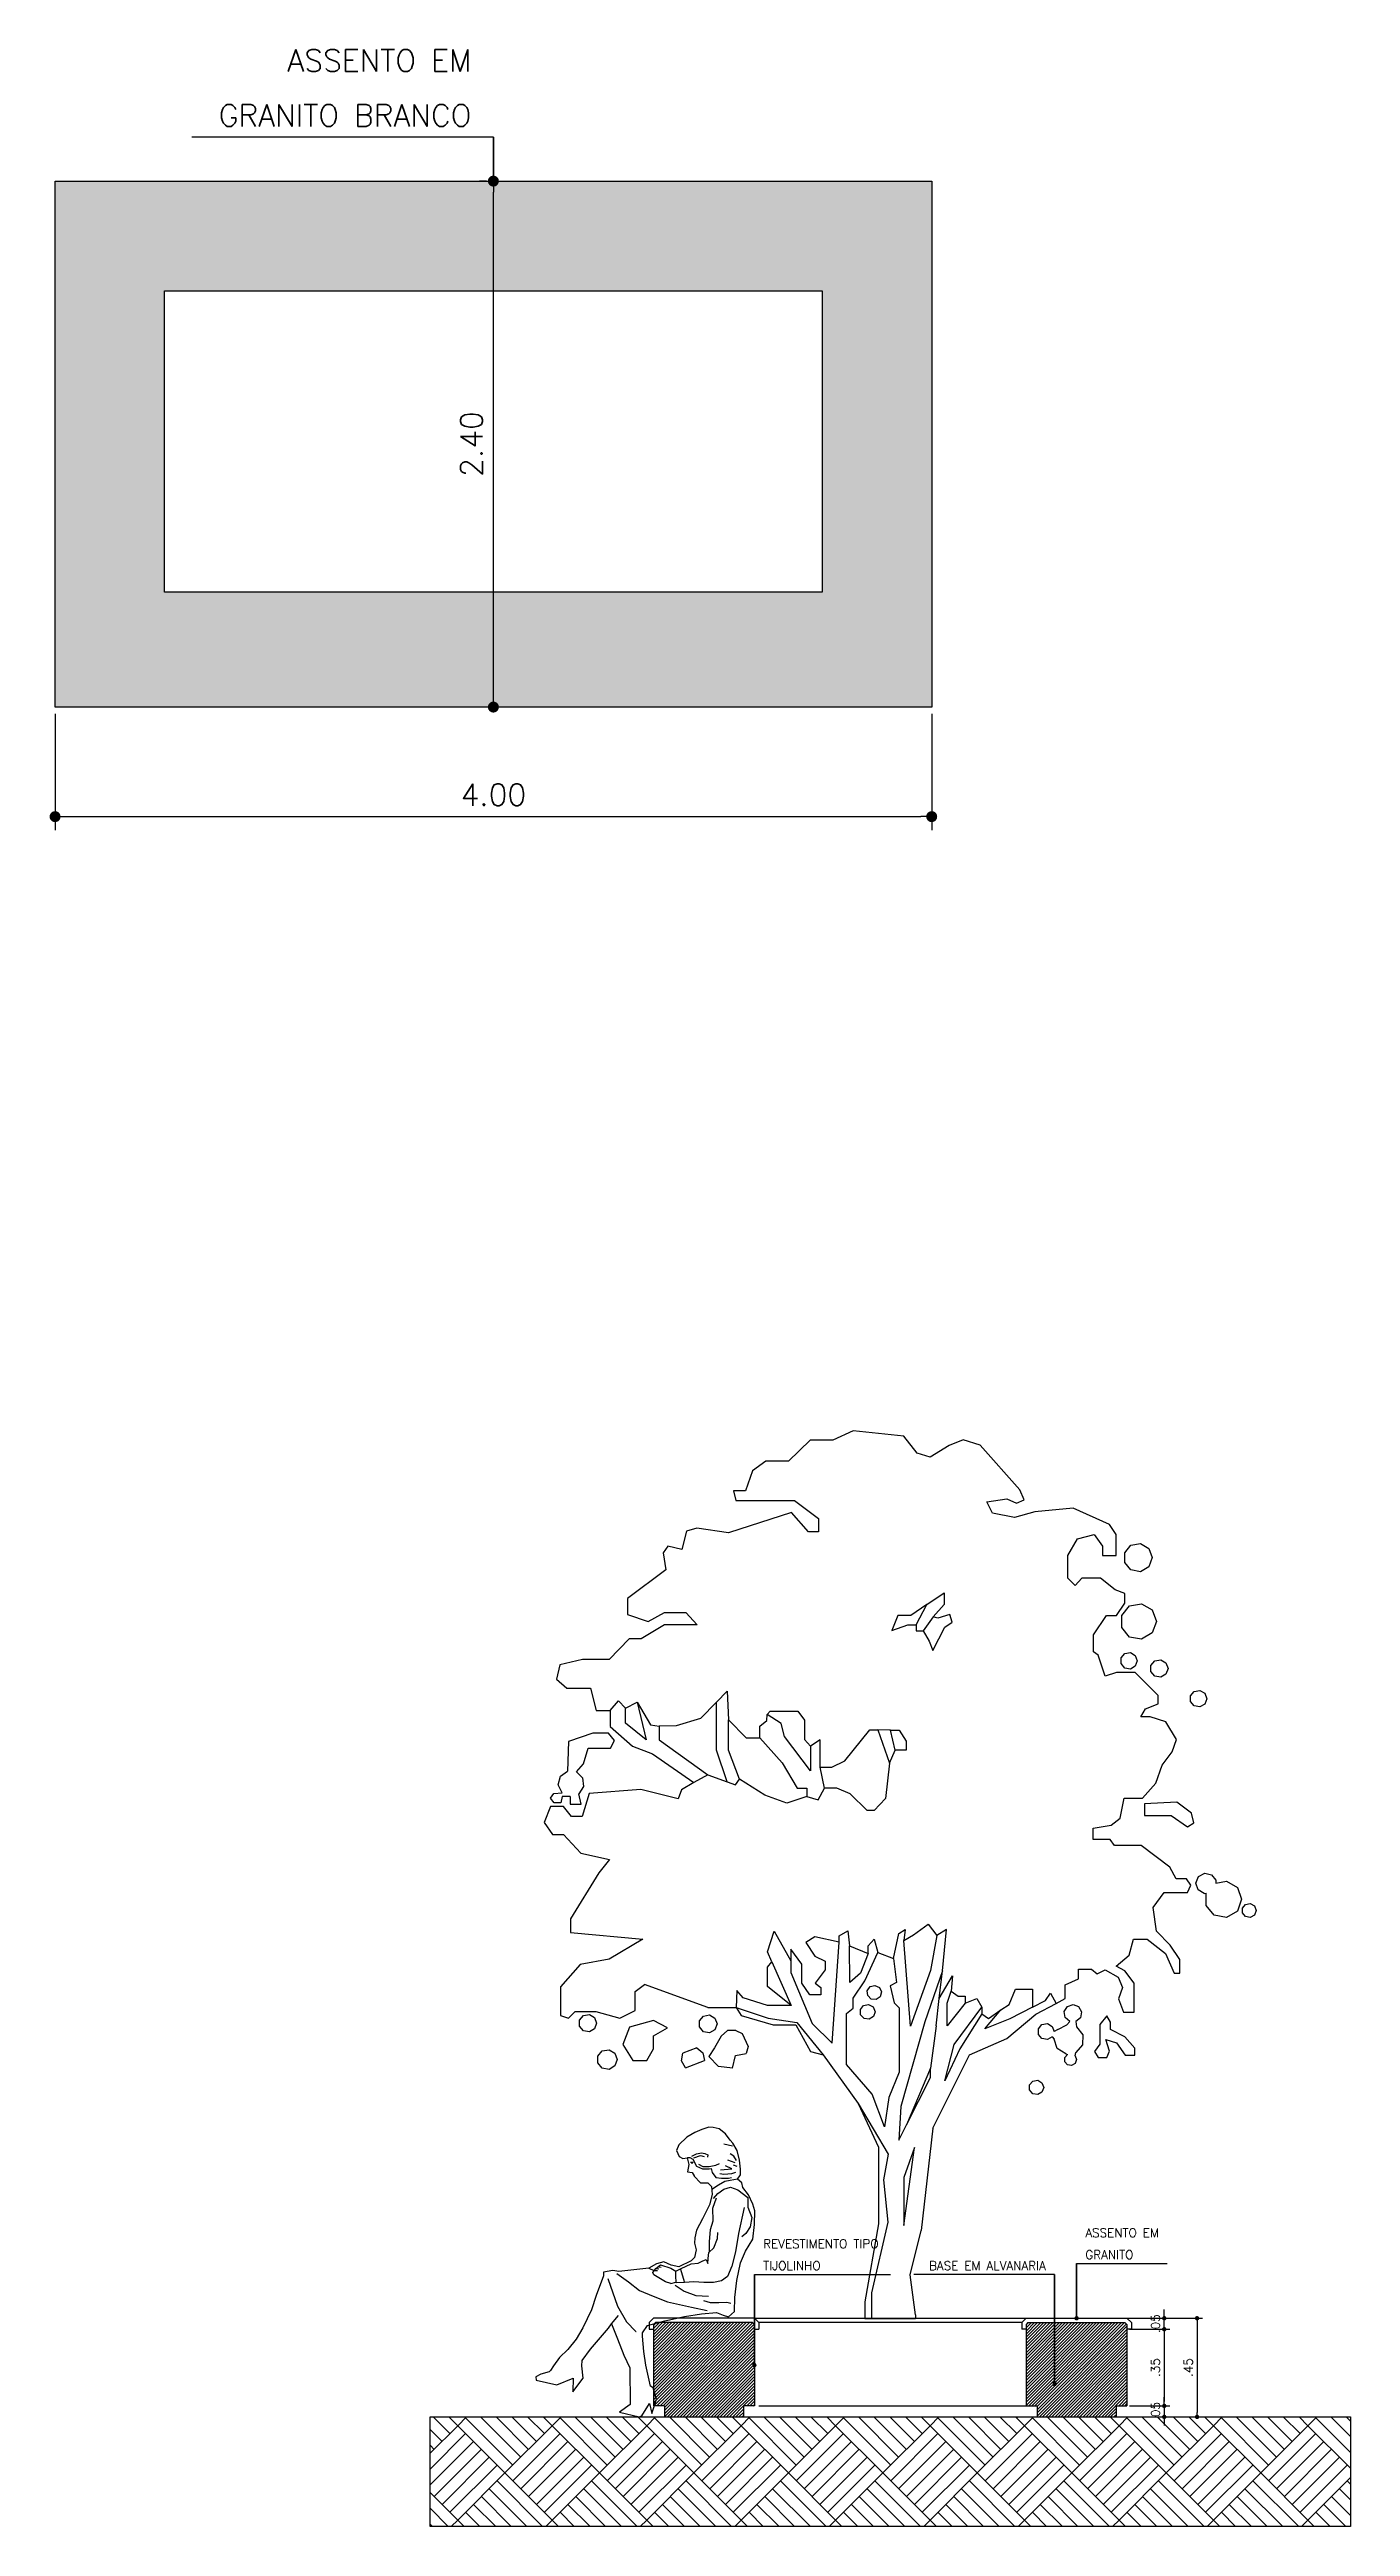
# Model space of a CAD drawing. Extents: x 387222 to 388513, y 9633222 to 9634061.
# Drawn here: x 387691.1 to 387697.03, y 9633475.4 to 9633486.7 of the extents above; entities that cross this region are included whole.
import ezdxf

# ---------------------------------------------------------------- set-up
doc = ezdxf.new("R2010")
doc.units = 0
doc.header["$LTSCALE"] = 0.049213
doc.header["$PDSIZE"] = -2.5
doc.layers.get('Defpoints').update_dxf_attribs({"color": 8})
for name, color, linetype in [('AI-Cotas', 12, 'Continuous'), ('BANCO', 2, 'Continuous'), ('COTAS', 2, 'Continuous'), ('HACH', 8, 'Continuous'), ('HACHURA', 253, 'Continuous'), ('P08', 8, 'Continuous'), ('P6', 4, 'Continuous')]:
    doc.layers.add(name, color=color, linetype=linetype)
doc.styles.add('RS20', font='romans.shx', dxfattribs={"height": 0.04})
doc.styles.add('RS50', font='romans.shx', dxfattribs={"height": 0.1})
doc.dimstyles.new('Cota 20', dxfattribs={"dimscale": 0.02, "dimtxt": 0.04, "dimasz": 1, "dimexe": 1.25, "dimexo": 0.625, "dimgap": 1, "dimtad": 1, "dimzin": 4, "dimdsep": 46, "dimtxsty": 'RS20', "dimblk": 'DOT', "dimcen": 0.1, "dimclrt": 2, "dimadec": 0, "dimazin": 0, "dimtfac": 1, "dimtix": 1, "dimtmove": 0, "dimatfit": 3, "dimldrblk": 'DOT', "dimfxl": 1, "dimarcsym": 0})
doc.dimstyles.new('Cota 50', dxfattribs={"dimscale": 0.05, "dimtxt": 0.1, "dimasz": 1, "dimexe": 1.25, "dimexo": 0.625, "dimgap": 1, "dimtad": 1, "dimzin": 4, "dimdsep": 46, "dimtxsty": 'RS50', "dimblk": 'DOT', "dimcen": 0.1, "dimclrd": 12, "dimclre": 12, "dimclrt": 2, "dimadec": 0, "dimazin": 0, "dimtfac": 1, "dimtix": 1, "dimtmove": 0, "dimatfit": 3, "dimldrblk": 'DOT', "dimfxl": 1.25, "dimarcsym": 0})
pattern_1 = [(45, (387695.71277, 9633475.896897), (-0.00707107, 0.00707107), [])]

# ---------------------------------------------------------------- blocks, each defined once
blk = doc.blocks.new('_Dot')
at = {"color": 0, "linetype": 'ByBlock', "lineweight": -2}
blk.add_line((-0.5, 0), (-1, 0), dxfattribs=at)
at = {"color": 0, "linetype": 'ByBlock', "const_width": 0.5}
blk.add_lwpolyline([(-0.25, 0, 1), (0.25, 0, 1)], format="xyb", close=True, dxfattribs=at)
blk = doc.blocks.new('*D165')
at = {"layer": 'AI-Cotas', "color": 0, "lineweight": -2, "transparency": 16777216}
for p, q in [((387696.045, 9633476.297), (387696.208, 9633476.297)), ((387696.183, 9633476.277), (387696.183, 9633475.967)), ((387696.025, 9633475.947), (387696.208, 9633475.947))]:
    blk.add_line(p, q, dxfattribs=at)
at = {"layer": 'Defpoints', "color": 0, "transparency": 16777216}
for p in [(387696.033, 9633476.297), (387696.013, 9633475.947), (387696.183, 9633475.947)]:
    blk.add_point(p, dxfattribs=at)
at = {"layer": 'AI-Cotas', "color": 0, "lineweight": -2, "transparency": 16777216, "xscale": 0.02, "yscale": 0.02, "zscale": 0.02}
for p, rotation in [((387696.183, 9633476.297), 90), ((387696.183, 9633475.947), 270)]:
    blk.add_blockref('_Dot', p, dxfattribs=dict(at, rotation=rotation))
at = {"layer": 'AI-Cotas', "color": 2, "transparency": 16777216, "insert": (387696.143, 9633476.122), "char_height": 0.04, "attachment_point": 5, "rotation": 90, "style": 'RS20'}
blk.add_mtext('.35', dxfattribs=at)
blk = doc.blocks.new('*D162')
at = {"layer": 'AI-Cotas', "color": 0, "lineweight": -2, "transparency": 16777216}
for p, q in [((387695.951, 9633476.347), (387696.358, 9633476.347)), ((387696.333, 9633476.327), (387696.333, 9633475.917)), ((387695.951, 9633475.897), (387696.358, 9633475.897))]:
    blk.add_line(p, q, dxfattribs=at)
at = {"layer": 'Defpoints', "color": 0, "transparency": 16777216}
for p in [(387695.939, 9633476.347), (387695.939, 9633475.897), (387696.333, 9633475.897)]:
    blk.add_point(p, dxfattribs=at)
at = {"layer": 'AI-Cotas', "color": 0, "lineweight": -2, "transparency": 16777216, "xscale": 0.02, "yscale": 0.02, "zscale": 0.02}
for p, rotation in [((387696.333, 9633476.347), 90), ((387696.333, 9633475.897), 270)]:
    blk.add_blockref('_Dot', p, dxfattribs=dict(at, rotation=rotation))
at = {"layer": 'AI-Cotas', "color": 2, "transparency": 16777216, "insert": (387696.293, 9633476.122), "char_height": 0.04, "attachment_point": 5, "rotation": 90, "style": 'RS20'}
blk.add_mtext('.45', dxfattribs=at)
blk = doc.blocks.new('MULHER SENTADA')
at = {"layer": 'P08'}
for p, q in [((1327.599, 1152.5846), (1327.5904, 1152.5613)), ((1327.6315, 1152.6147), (1327.599, 1152.5846)), ((1327.6626, 1152.6324), (1327.6315, 1152.6147)), ((1327.6902, 1152.645), (1327.6626, 1152.6324)), ((1327.7185, 1152.654), (1327.6902, 1152.645)), ((1327.736, 1152.6522), (1327.7185, 1152.654)), ((1327.7593, 1152.6477), (1327.736, 1152.6522)), ((1327.7842, 1152.6276), (1327.7593, 1152.6477)), ((1327.8118, 1152.5793), (1327.7778, 1152.5867)), ((1327.8026, 1152.6022), (1327.7842, 1152.6276)), ((1327.8136, 1152.59), (1327.8026, 1152.6022)), ((1327.8305, 1152.5617), (1327.8136, 1152.59)), ((1327.5904, 1152.5613), (1327.6001, 1152.5381)), ((1327.6001, 1152.5381), (1327.6153, 1152.5294)), ((1327.6153, 1152.5294), (1327.6326, 1152.5327)), ((1327.6326, 1152.5327), (1327.6391, 1152.5062)), ((1327.6336, 1152.5333), (1327.6423, 1152.5333)), ((1327.6391, 1152.5062), (1327.6336, 1152.4763)), ((1327.6336, 1152.4763), (1327.6525, 1152.4736)), ((1327.6423, 1152.5333), (1327.6547, 1152.5269)), ((1327.6448, 1152.5146), (1327.6554, 1152.5146)), ((1327.6512, 1152.5093), (1327.649, 1152.5114)), ((1327.6512, 1152.5393), (1327.6694, 1152.5478)), ((1327.6554, 1152.5146), (1327.6512, 1152.5093)), ((1327.6547, 1152.5269), (1327.6688, 1152.4993)), ((1327.6586, 1152.5329), (1327.6856, 1152.5414)), ((1327.6688, 1152.4993), (1327.6936, 1152.4886)), ((1327.6694, 1152.5478), (1327.6888, 1152.5522)), ((1327.6769, 1152.5072), (1327.6941, 1152.4985)), ((1327.6856, 1152.5414), (1327.6994, 1152.5382)), ((1327.6888, 1152.5522), (1327.7026, 1152.5501)), ((1327.6936, 1152.4886), (1327.719, 1152.4888)), ((1327.6941, 1152.4985), (1327.7189, 1152.4974)), ((1327.7026, 1152.5501), (1327.7145, 1152.5446)), ((1327.7145, 1152.5446), (1327.7134, 1152.535)), ((1327.7189, 1152.4974), (1327.7466, 1152.5029)), ((1327.719, 1152.4888), (1327.7278, 1152.4896)), ((1327.7278, 1152.4896), (1327.7308, 1152.4736)), ((1327.7466, 1152.5029), (1327.7606, 1152.5093)), ((1327.7645, 1152.4847), (1327.8089, 1152.4892)), ((1327.8089, 1152.4892), (1327.7837, 1152.501)), ((1327.8222, 1152.5128), (1327.7941, 1152.5232)), ((1327.8177, 1152.5394), (1327.8029, 1152.5483)), ((1327.8089, 1152.47), (1327.8251, 1152.4759)), ((1327.831, 1152.498), (1327.8162, 1152.5039)), ((1327.8281, 1152.5217), (1327.8177, 1152.5394)), ((1327.8403, 1152.5225), (1327.8305, 1152.5617)), ((1327.8435, 1152.4876), (1327.8403, 1152.5225)), ((1327.8436, 1152.4651), (1327.8435, 1152.4876)), ((1327.6525, 1152.4736), (1327.6596, 1152.4608)), ((1327.6596, 1152.4608), (1327.6596, 1152.4593)), ((1327.6596, 1152.4593), (1327.6846, 1152.4325)), ((1327.6846, 1152.4325), (1327.7144, 1152.4328)), ((1327.7144, 1152.4328), (1327.729, 1152.419)), ((1327.7308, 1152.3863), (1327.7209, 1152.3462)), ((1327.729, 1152.419), (1327.7308, 1152.3863)), ((1327.7571, 1152.4241), (1327.7305, 1152.4064)), ((1327.7308, 1152.4736), (1327.7455, 1152.4541)), ((1327.7367, 1152.3711), (1327.7533, 1152.3909)), ((1327.7455, 1152.4541), (1327.7688, 1152.4514)), ((1327.7533, 1152.3909), (1327.7779, 1152.4085)), ((1327.7823, 1152.4389), (1327.7571, 1152.4241)), ((1327.7616, 1152.47), (1327.7778, 1152.467)), ((1327.7688, 1152.4514), (1327.7965, 1152.4516)), ((1327.7778, 1152.467), (1327.8089, 1152.47)), ((1327.7779, 1152.4085), (1327.8047, 1152.416)), ((1327.8029, 1152.4419), (1327.7823, 1152.4389)), ((1327.7965, 1152.4516), (1327.8081, 1152.4546)), ((1327.8321, 1152.4482), (1327.8029, 1152.4419)), ((1327.8047, 1152.416), (1327.8332, 1152.4053)), ((1327.8321, 1152.4482), (1327.8436, 1152.4651)), ((1327.8497, 1152.4338), (1327.8321, 1152.4482)), ((1327.8332, 1152.4053), (1327.8727, 1152.3751)), ((1327.8528, 1152.4149), (1327.8497, 1152.4338)), ((1327.8763, 1152.386), (1327.8528, 1152.4149)), ((1327.8933, 1152.3483), (1327.8763, 1152.386)), ((1327.6937, 1152.29), (1327.6693, 1152.2447)), ((1327.7209, 1152.3462), (1327.6937, 1152.29)), ((1327.7253, 1152.248), (1327.7352, 1152.2823)), ((1327.7341, 1152.3332), (1327.7483, 1152.3741)), ((1327.7352, 1152.2823), (1327.7341, 1152.3332)), ((1327.8585, 1152.3349), (1327.836, 1152.2314)), ((1327.8727, 1152.3751), (1327.873, 1152.3372)), ((1327.873, 1152.3372), (1327.8894, 1152.2952)), ((1327.8894, 1152.2952), (1327.8817, 1152.258)), ((1327.9008, 1152.3214), (1327.8933, 1152.3483)), ((1327.8998, 1152.2676), (1327.9008, 1152.3214)), ((1327.6623, 1152.2148), (1327.6617, 1152.193)), ((1327.6617, 1152.193), (1327.6677, 1152.1668)), ((1327.6693, 1152.2447), (1327.6623, 1152.2148)), ((1327.7209, 1152.1607), (1327.7213, 1152.1985)), ((1327.7213, 1152.1985), (1327.7253, 1152.248)), ((1327.7382, 1152.1754), (1327.7525, 1152.2126)), ((1327.7525, 1152.2126), (1327.7545, 1152.2359)), ((1327.836, 1152.2314), (1327.8242, 1152.1586)), ((1327.8651, 1152.2317), (1327.8492, 1152.2184)), ((1327.8635, 1152.1618), (1327.8922, 1152.21)), ((1327.8817, 1152.258), (1327.8651, 1152.2317)), ((1327.8922, 1152.21), (1327.8998, 1152.2676)), ((1327.3366, 1152.0856), (1327.3003, 1152.0781)), ((1327.3606, 1152.0815), (1327.3366, 1152.0856)), ((1327.4798, 1152.094), (1327.3606, 1152.0815)), ((1327.511, 1152.1117), (1327.4798, 1152.094)), ((1327.4798, 1152.094), (1327.5001, 1152.0858)), ((1327.496, 1152.0767), (1327.5082, 1152.0935)), ((1327.5028, 1152.0858), (1327.5146, 1152.0845)), ((1327.5082, 1152.0935), (1327.5263, 1152.1082)), ((1327.5101, 1152.093), (1327.5193, 1152.0923)), ((1327.5393, 1152.1192), (1327.511, 1152.1117)), ((1327.5193, 1152.1003), (1327.5285, 1152.0984)), ((1327.5263, 1152.1082), (1327.5679, 1152.094)), ((1327.5685, 1152.1064), (1327.5393, 1152.1192)), ((1327.5679, 1152.094), (1327.5872, 1152.0828)), ((1327.5991, 1152.1001), (1327.5685, 1152.1064)), ((1327.5876, 1152.0825), (1327.6079, 1152.0929)), ((1327.5878, 1152.0658), (1327.5876, 1152.0825)), ((1327.6484, 1152.1237), (1327.5991, 1152.1001)), ((1327.6062, 1152.0911), (1327.6206, 1152.041)), ((1327.6079, 1152.0929), (1327.6478, 1152.1121)), ((1327.6478, 1152.1121), (1327.6754, 1152.1145)), ((1327.6614, 1152.1362), (1327.6484, 1152.1237)), ((1327.6677, 1152.1668), (1327.6614, 1152.1362)), ((1327.6754, 1152.1145), (1327.6914, 1152.1226)), ((1327.6914, 1152.1226), (1327.708, 1152.1293)), ((1327.708, 1152.1293), (1327.714, 1152.1126)), ((1327.714, 1152.1126), (1327.7153, 1152.1323)), ((1327.7153, 1152.1323), (1327.7187, 1152.157)), ((1327.7187, 1152.157), (1327.7382, 1152.1754)), ((1327.8094, 1152.1024), (1327.7922, 1152.0616)), ((1327.8242, 1152.1586), (1327.8094, 1152.1024)), ((1327.8288, 1152.0451), (1327.8442, 1152.1151)), ((1327.8442, 1152.1151), (1327.8635, 1152.1618)), ((1327.2711, 1151.9862), (1327.252, 1151.9285)), ((1327.3004, 1152.0635), (1327.2711, 1151.9862)), ((1327.3003, 1152.0781), (1327.3004, 1152.0635)), ((1327.3172, 1152.0535), (1327.3559, 1151.9439)), ((1327.3527, 1152.0727), (1327.3995, 1152.0403)), ((1327.3995, 1152.0403), (1327.4427, 1152.0057)), ((1327.4427, 1152.0057), (1327.4975, 1151.9836)), ((1327.4997, 1152.0673), (1327.496, 1152.0767)), ((1327.4975, 1151.9836), (1327.5544, 1151.9607)), ((1327.5465, 1152.04), (1327.4997, 1152.0673)), ((1327.5676, 1152.0336), (1327.5465, 1152.04)), ((1327.5676, 1152.0336), (1327.5872, 1152.0384)), ((1327.5844, 1152.0265), (1327.6203, 1152.0027)), ((1327.588, 1152.0367), (1327.5878, 1152.0658)), ((1327.6222, 1152.0369), (1327.588, 1152.0367)), ((1327.6203, 1152.0027), (1327.6662, 1151.9864)), ((1327.6593, 1152.0401), (1327.6222, 1152.0369)), ((1327.6986, 1152.0375), (1327.6593, 1152.0401)), ((1327.6662, 1151.9864), (1327.7165, 1151.9831)), ((1327.7371, 1152.0378), (1327.6986, 1152.0375)), ((1327.7684, 1152.0446), (1327.7371, 1152.0378)), ((1327.7922, 1152.0616), (1327.7684, 1152.0446)), ((1327.822, 1151.9781), (1327.8288, 1152.0451)), ((1327.252, 1151.9285), (1327.2176, 1151.857)), ((1327.3317, 1151.8731), (1327.3596, 1151.9069)), ((1327.3559, 1151.9439), (1327.3913, 1151.8816)), ((1327.4751, 1151.867), (1327.5433, 1151.885)), ((1327.5433, 1151.885), (1327.6211, 1151.9023)), ((1327.5544, 1151.9607), (1327.6491, 1151.9397)), ((1327.6211, 1151.9023), (1327.6894, 1151.913)), ((1327.6491, 1151.9397), (1327.7118, 1151.927)), ((1327.6894, 1151.913), (1327.7483, 1151.9186)), ((1327.6969, 1151.9662), (1327.7232, 1151.9577)), ((1327.7232, 1151.9577), (1327.7581, 1151.958)), ((1327.7483, 1151.9186), (1327.7753, 1151.9079)), ((1327.7581, 1151.958), (1327.7894, 1151.9597)), ((1327.7753, 1151.9079), (1327.7964, 1151.9015)), ((1327.7894, 1151.9597), (1327.8054, 1151.9554)), ((1327.7964, 1151.9015), (1327.8203, 1151.9221)), ((1327.8203, 1151.9221), (1327.822, 1151.9781)), ((1327.1917, 1151.8131), (1327.1586, 1151.7721)), ((1327.2176, 1151.857), (1327.1917, 1151.8131)), ((1327.2481, 1151.7728), (1327.3202, 1151.8556)), ((1327.3202, 1151.8556), (1327.3317, 1151.8731)), ((1327.3317, 1151.8731), (1327.3554, 1151.8144)), ((1327.3554, 1151.8144), (1327.3814, 1151.7484)), ((1327.3913, 1151.8816), (1327.428, 1151.8426)), ((1327.428, 1151.8426), (1327.4302, 1151.8426)), ((1327.4543, 1151.8239), (1327.4549, 1151.8377)), ((1327.4599, 1151.7635), (1327.4543, 1151.8239)), ((1327.4549, 1151.8377), (1327.4751, 1151.867)), ((1327.0901, 1151.6886), (1327.0844, 1151.6827)), ((1327.1016, 1151.7062), (1327.0901, 1151.6886)), ((1327.1254, 1151.7398), (1327.1016, 1151.7062)), ((1327.1586, 1151.7721), (1327.1254, 1151.7398)), ((1327.2137, 1151.707), (1327.2157, 1151.7274)), ((1327.2199, 1151.6583), (1327.2137, 1151.707)), ((1327.2157, 1151.7274), (1327.2481, 1151.7728)), ((1327.3814, 1151.7484), (1327.4044, 1151.6984)), ((1327.4044, 1151.6984), (1327.4055, 1151.5528)), ((1327.4676, 1151.709), (1327.4599, 1151.7635)), ((1327.4864, 1151.6262), (1327.4676, 1151.709)), ((1327.0517, 1151.6738), (1327.0321, 1151.6634)), ((1327.0321, 1151.6634), (1327.0329, 1151.6503)), ((1327.0329, 1151.6503), (1327.1146, 1151.6313)), ((1327.0844, 1151.6827), (1327.0517, 1151.6738)), ((1327.1146, 1151.6313), (1327.1799, 1151.6573)), ((1327.1788, 1151.6035), (1327.2199, 1151.6583)), ((1327.1799, 1151.6573), (1327.1788, 1151.6042)), ((1327.1788, 1151.6042), (1327.1788, 1151.6035)), ((1327.4974, 1151.6198), (1327.4864, 1151.6262)), ((1327.5108, 1151.5748), (1327.4974, 1151.6198)), ((1327.4055, 1151.5528), (1327.3635, 1151.5227)), ((1327.3635, 1151.5227), (1327.4423, 1151.5044)), ((1327.4423, 1151.5044), (1327.4517, 1151.5081)), ((1327.4517, 1151.5081), (1327.4826, 1151.5578)), ((1327.4826, 1151.5578), (1327.4924, 1151.5179)), ((1327.4924, 1151.5179), (1327.5108, 1151.5748))]:
    blk.add_line(p, q, dxfattribs=at)
blk = doc.blocks.new('*D163')
at = {"layer": 'AI-Cotas', "color": 0, "lineweight": -2, "transparency": 16777216}
for p, q in [((387696.025, 9633476.347), (387696.208, 9633476.347)), ((387696.183, 9633476.367), (387696.183, 9633476.387)), ((387696.183, 9633476.297), (387696.183, 9633476.347)), ((387696.025, 9633476.297), (387696.208, 9633476.297)), ((387696.183, 9633476.277), (387696.183, 9633476.257))]:
    blk.add_line(p, q, dxfattribs=at)
at = {"layer": 'Defpoints', "color": 0, "transparency": 16777216}
for p in [(387696.013, 9633476.347), (387696.183, 9633476.347), (387696.013, 9633476.297)]:
    blk.add_point(p, dxfattribs=at)
at = {"layer": 'AI-Cotas', "color": 0, "lineweight": -2, "transparency": 16777216, "xscale": 0.02, "yscale": 0.02, "zscale": 0.02}
for p, rotation in [((387696.183, 9633476.347), 270), ((387696.183, 9633476.297), 90)]:
    blk.add_blockref('_Dot', p, dxfattribs=dict(at, rotation=rotation))
at = {"layer": 'AI-Cotas', "color": 2, "transparency": 16777216, "insert": (387696.143, 9633476.322), "char_height": 0.04, "attachment_point": 5, "rotation": 90, "style": 'RS20'}
blk.add_mtext('.05', dxfattribs=at)
blk = doc.blocks.new('*D164')
at = {"layer": 'AI-Cotas', "color": 0, "lineweight": -2, "transparency": 16777216}
for p, q in [((387696.025, 9633475.947), (387696.208, 9633475.947)), ((387696.025, 9633475.897), (387696.208, 9633475.897)), ((387696.183, 9633475.967), (387696.183, 9633475.987)), ((387696.183, 9633475.947), (387696.183, 9633475.897)), ((387696.183, 9633475.877), (387696.183, 9633475.857))]:
    blk.add_line(p, q, dxfattribs=at)
at = {"layer": 'Defpoints', "color": 0, "transparency": 16777216}
for p in [(387696.013, 9633475.947), (387696.013, 9633475.897), (387696.183, 9633475.897)]:
    blk.add_point(p, dxfattribs=at)
at = {"layer": 'AI-Cotas', "color": 0, "lineweight": -2, "transparency": 16777216, "xscale": 0.02, "yscale": 0.02, "zscale": 0.02}
for p, rotation in [((387696.183, 9633475.947), 270), ((387696.183, 9633475.897), 90)]:
    blk.add_blockref('_Dot', p, dxfattribs=dict(at, rotation=rotation))
at = {"layer": 'AI-Cotas', "color": 2, "transparency": 16777216, "insert": (387696.143, 9633475.922), "char_height": 0.04, "attachment_point": 5, "rotation": 90, "style": 'RS20'}
blk.add_mtext('.05', dxfattribs=at)
blk = doc.blocks.new('arvd')
for p, q in [((-1524.759, -572.524), (-1525.074, -572.83)), ((-1524.426, -572.524), (-1524.759, -572.524)), ((-1524.134, -572.385), (-1524.426, -572.524)), ((-1523.394, -572.461), (-1524.134, -572.385)), ((-1523.201, -572.712), (-1523.394, -572.461)), ((-1522.731, -572.597), (-1523.008, -572.771)), ((-1522.529, -572.515), (-1522.731, -572.597)), ((-1522.28, -572.593), (-1522.529, -572.515)), ((-1521.701, -573.248), (-1522.28, -572.593)), ((-1525.6, -572.971), (-1525.699, -573.262)), ((-1525.404, -572.83), (-1525.6, -572.971)), ((-1525.074, -572.83), (-1525.404, -572.83)), ((-1523.008, -572.771), (-1523.201, -572.712)), ((-1525.874, -573.262), (-1525.84, -573.399)), ((-1525.699, -573.262), (-1525.874, -573.262)), ((-1522.184, -573.421), (-1521.89, -573.376)), ((-1521.89, -573.376), (-1521.753, -573.441)), ((-1521.638, -573.39), (-1521.701, -573.248)), ((-1525.029, -573.577), (-1525.947, -573.873)), ((-1525.84, -573.399), (-1524.989, -573.399)), ((-1524.782, -573.857), (-1525.029, -573.577)), ((-1524.989, -573.399), (-1524.637, -573.662)), ((-1524.637, -573.662), (-1524.637, -573.857)), ((-1522.102, -573.584), (-1522.184, -573.421)), ((-1521.782, -573.649), (-1522.102, -573.584)), ((-1521.485, -573.568), (-1521.782, -573.649)), ((-1521.753, -573.441), (-1521.638, -573.39)), ((-1520.927, -573.512), (-1521.485, -573.568)), ((-1520.394, -573.753), (-1520.927, -573.512)), ((-1526.833, -574.065), (-1526.903, -574.165)), ((-1526.627, -574.114), (-1526.833, -574.065)), ((-1526.563, -573.848), (-1526.627, -574.114)), ((-1526.411, -573.804), (-1526.563, -573.848)), ((-1525.947, -573.873), (-1526.411, -573.804)), ((-1524.637, -573.857), (-1524.782, -573.857)), ((-1521.004, -574.202), (-1520.863, -573.959)), ((-1520.863, -573.959), (-1520.62, -573.896)), ((-1520.62, -573.896), (-1520.497, -574.068)), ((-1520.497, -574.068), (-1520.497, -574.202)), ((-1520.299, -573.896), (-1520.394, -573.753)), ((-1520.299, -574.202), (-1520.299, -573.896)), ((-1520.174, -574.163), (-1520.083, -574.054)), ((-1520.083, -574.054), (-1519.943, -574.029)), ((-1519.943, -574.029), (-1519.82, -574.101)), ((-1526.864, -574.413), (-1527.421, -574.832)), ((-1526.903, -574.165), (-1526.864, -574.413)), ((-1521.004, -574.535), (-1521.004, -574.202)), ((-1520.497, -574.202), (-1520.299, -574.202)), ((-1520.174, -574.305), (-1520.174, -574.163)), ((-1520.083, -574.414), (-1520.174, -574.305)), ((-1519.943, -574.439), (-1520.083, -574.414)), ((-1519.82, -574.368), (-1519.943, -574.439)), ((-1519.82, -574.101), (-1519.771, -574.234)), ((-1519.771, -574.234), (-1519.82, -574.368)), ((-1523.056, -574.918), (-1522.805, -574.748)), ((-1522.805, -574.748), (-1522.805, -574.918)), ((-1520.897, -574.638), (-1521.004, -574.535)), ((-1520.799, -574.535), (-1520.897, -574.638)), ((-1520.528, -574.535), (-1520.799, -574.535)), ((-1520.315, -574.702), (-1520.528, -574.535)), ((-1520.173, -574.756), (-1520.315, -574.702)), ((-1520.173, -574.898), (-1520.173, -574.756)), ((-1527.421, -574.832), (-1527.421, -575.063)), ((-1527.421, -575.063), (-1527.12, -575.164)), ((-1527.12, -575.164), (-1526.882, -575.035)), ((-1526.882, -575.035), (-1526.572, -575.035)), ((-1526.572, -575.035), (-1526.407, -575.215)), ((-1523.48, -575.076), (-1523.566, -575.294)), ((-1523.289, -575.076), (-1523.48, -575.076)), ((-1523.056, -574.918), (-1523.289, -575.076)), ((-1523.214, -575.212), (-1523.056, -574.918)), ((-1522.965, -575.096), (-1523.11, -575.3)), ((-1522.805, -574.918), (-1522.965, -575.096)), ((-1522.9, -575.114), (-1522.965, -575.096)), ((-1522.722, -575.062), (-1522.9, -575.114)), ((-1522.796, -575.249), (-1522.689, -575.177)), ((-1522.689, -575.177), (-1522.722, -575.062)), ((-1520.63, -575.361), (-1520.439, -575.076)), ((-1520.439, -575.076), (-1520.293, -575.076)), ((-1520.293, -575.076), (-1520.173, -574.898)), ((-1520.218, -575.076), (-1520.103, -574.939)), ((-1520.218, -575.254), (-1520.218, -575.076)), ((-1520.103, -574.939), (-1519.927, -574.908)), ((-1519.927, -574.908), (-1519.773, -574.997)), ((-1519.773, -574.997), (-1519.712, -575.165)), ((-1519.712, -575.165), (-1519.773, -575.332)), ((-1527.397, -575.418), (-1527.69, -575.719)), ((-1527.222, -575.418), (-1527.397, -575.418)), ((-1526.882, -575.215), (-1527.222, -575.418)), ((-1526.407, -575.215), (-1526.882, -575.215)), ((-1523.566, -575.294), (-1523.336, -575.212)), ((-1523.336, -575.212), (-1523.214, -575.212)), ((-1523.214, -575.212), (-1523.214, -575.3)), ((-1523.214, -575.3), (-1523.11, -575.3)), ((-1523.11, -575.3), (-1523.024, -575.452)), ((-1523.024, -575.452), (-1522.973, -575.588)), ((-1522.973, -575.588), (-1522.796, -575.249)), ((-1520.63, -575.609), (-1520.63, -575.361)), ((-1520.103, -575.391), (-1520.218, -575.254)), ((-1519.927, -575.422), (-1520.103, -575.391)), ((-1519.773, -575.332), (-1519.927, -575.422)), ((-1528.406, -575.799), (-1528.454, -576.008)), ((-1528.079, -575.719), (-1528.406, -575.799)), ((-1527.69, -575.719), (-1528.079, -575.719)), ((-1520.56, -575.654), (-1520.63, -575.609)), ((-1520.459, -575.962), (-1520.56, -575.654)), ((-1520.227, -575.696), (-1520.173, -575.632)), ((-1520.227, -575.779), (-1520.227, -575.696)), ((-1520.173, -575.843), (-1520.227, -575.779)), ((-1520.173, -575.632), (-1520.091, -575.617)), ((-1520.091, -575.858), (-1520.173, -575.843)), ((-1520.091, -575.617), (-1520.019, -575.659)), ((-1520.019, -575.816), (-1520.091, -575.858)), ((-1520.019, -575.659), (-1519.99, -575.737)), ((-1519.99, -575.737), (-1520.019, -575.816)), ((-1519.791, -575.806), (-1519.735, -575.738)), ((-1519.791, -575.894), (-1519.791, -575.806)), ((-1519.735, -575.961), (-1519.791, -575.894)), ((-1519.735, -575.738), (-1519.648, -575.723)), ((-1519.648, -575.723), (-1519.572, -575.767)), ((-1519.572, -575.767), (-1519.542, -575.85)), ((-1519.542, -575.85), (-1519.572, -575.933)), ((-1528.454, -576.008), (-1528.308, -576.136)), ((-1528.308, -576.136), (-1527.961, -576.136)), ((-1527.961, -576.136), (-1527.88, -576.46)), ((-1526.122, -576.339), (-1525.969, -576.182)), ((-1525.969, -576.182), (-1525.947, -576.6)), ((-1520.293, -575.907), (-1520.459, -575.962)), ((-1520.022, -575.907), (-1520.293, -575.907)), ((-1519.685, -576.242), (-1520.022, -575.907)), ((-1519.648, -575.977), (-1519.735, -575.961)), ((-1519.685, -576.364), (-1519.685, -576.242)), ((-1519.572, -575.933), (-1519.648, -575.977)), ((-1519.215, -576.248), (-1519.161, -576.184)), ((-1519.215, -576.332), (-1519.215, -576.248)), ((-1519.161, -576.184), (-1519.079, -576.17)), ((-1519.079, -576.17), (-1519.006, -576.211)), ((-1519.006, -576.211), (-1518.978, -576.29)), ((-1527.88, -576.46), (-1527.675, -576.46)), ((-1527.675, -576.46), (-1527.553, -576.321)), ((-1527.675, -576.46), (-1527.675, -576.698)), ((-1527.553, -576.321), (-1527.451, -576.428)), ((-1527.451, -576.428), (-1527.279, -576.339)), ((-1527.451, -576.649), (-1527.451, -576.428)), ((-1527.279, -576.339), (-1527.147, -576.888)), ((-1527.279, -576.339), (-1527.087, -576.67)), ((-1526.355, -576.577), (-1526.711, -576.688)), ((-1526.122, -576.339), (-1526.355, -576.577)), ((-1526.122, -577.042), (-1526.122, -576.339)), ((-1525.948, -577.042), (-1525.947, -576.6)), ((-1525.947, -576.6), (-1525.69, -576.861)), ((-1525.492, -576.69), (-1525.39, -576.606)), ((-1525.39, -576.606), (-1525.387, -576.522)), ((-1525.387, -576.522), (-1525.34, -576.473)), ((-1525.18, -576.651), (-1525.387, -576.522)), ((-1525.34, -576.473), (-1524.94, -576.473)), ((-1524.94, -576.473), (-1524.841, -576.601)), ((-1524.841, -576.601), (-1524.841, -576.885)), ((-1519.941, -576.554), (-1519.873, -576.438)), ((-1519.802, -576.554), (-1519.941, -576.554)), ((-1519.873, -576.438), (-1519.685, -576.364)), ((-1519.572, -576.627), (-1519.802, -576.554)), ((-1519.419, -576.886), (-1519.572, -576.627)), ((-1519.161, -576.396), (-1519.215, -576.332)), ((-1519.079, -576.41), (-1519.161, -576.396)), ((-1519.006, -576.368), (-1519.079, -576.41)), ((-1518.978, -576.29), (-1519.006, -576.368)), ((-1528.281, -576.914), (-1528.296, -577.345)), ((-1527.925, -576.791), (-1528.281, -576.914)), ((-1527.7, -576.791), (-1527.925, -576.791)), ((-1527.61, -576.9), (-1527.7, -576.791)), ((-1527.675, -576.698), (-1527.348, -576.98)), ((-1527.668, -577.011), (-1527.61, -576.9)), ((-1527.147, -576.888), (-1527.451, -576.649)), ((-1527.348, -576.98), (-1527.059, -577.094)), ((-1527.087, -576.67), (-1526.958, -576.689)), ((-1526.711, -576.688), (-1526.958, -576.689)), ((-1526.958, -576.689), (-1526.958, -576.888)), ((-1526.958, -576.888), (-1526.251, -577.398)), ((-1525.69, -576.861), (-1525.492, -576.861)), ((-1525.492, -576.861), (-1525.492, -576.69)), ((-1525.492, -576.861), (-1525.167, -577.226)), ((-1525.132, -576.843), (-1525.18, -576.651)), ((-1524.755, -577.341), (-1525.132, -576.843)), ((-1524.841, -576.885), (-1524.755, -576.981)), ((-1524.615, -576.89), (-1524.755, -576.981)), ((-1524.755, -576.981), (-1524.755, -577.341)), ((-1524.615, -577.286), (-1524.615, -576.89)), ((-1524.255, -577.198), (-1523.891, -576.744)), ((-1523.891, -576.744), (-1523.774, -576.742)), ((-1523.774, -576.742), (-1523.601, -577.23)), ((-1523.587, -576.747), (-1523.774, -576.742)), ((-1523.52, -577.04), (-1523.587, -576.747)), ((-1523.587, -576.747), (-1523.461, -576.747)), ((-1523.461, -576.747), (-1523.358, -576.908)), ((-1523.358, -576.908), (-1523.358, -577.04)), ((-1519.481, -577.064), (-1519.419, -576.886)), ((-1528.4, -577.421), (-1528.296, -577.345)), ((-1528.167, -577.354), (-1528.063, -577.239)), ((-1528.063, -577.239), (-1527.995, -577.011)), ((-1527.995, -577.011), (-1527.668, -577.011)), ((-1527.059, -577.094), (-1526.453, -577.512)), ((-1525.969, -577.503), (-1526.122, -577.042)), ((-1525.787, -577.465), (-1525.948, -577.042)), ((-1525.167, -577.226), (-1524.947, -577.595)), ((-1524.549, -577.596), (-1524.615, -577.286)), ((-1524.615, -577.286), (-1524.443, -577.286)), ((-1524.443, -577.286), (-1524.255, -577.198)), ((-1523.601, -577.23), (-1523.66, -577.745)), ((-1523.601, -577.23), (-1523.52, -577.04)), ((-1523.358, -577.04), (-1523.52, -577.04)), ((-1519.718, -577.522), (-1519.627, -577.26)), ((-1519.627, -577.26), (-1519.481, -577.064)), ((-1528.542, -577.739), (-1528.493, -577.672)), ((-1528.493, -577.672), (-1528.374, -577.661)), ((-1528.431, -577.546), (-1528.4, -577.421)), ((-1528.374, -577.661), (-1528.431, -577.546)), ((-1528.167, -577.354), (-1528.075, -577.443)), ((-1528.061, -577.571), (-1528.133, -577.678)), ((-1528.098, -577.826), (-1528.133, -577.678)), ((-1527.979, -577.671), (-1528.081, -578.006)), ((-1528.075, -577.443), (-1528.061, -577.571)), ((-1527.225, -577.613), (-1527.979, -577.671)), ((-1526.681, -577.752), (-1527.225, -577.613)), ((-1526.636, -577.617), (-1526.681, -577.752)), ((-1526.453, -577.512), (-1526.636, -577.617)), ((-1526.251, -577.398), (-1526.453, -577.512)), ((-1526.251, -577.398), (-1525.969, -577.503)), ((-1525.969, -577.503), (-1525.846, -577.548)), ((-1525.846, -577.548), (-1525.787, -577.465)), ((-1525.418, -577.697), (-1525.787, -577.465)), ((-1525.098, -577.811), (-1525.418, -577.697)), ((-1524.947, -577.595), (-1524.809, -577.595)), ((-1524.809, -577.595), (-1524.809, -577.717)), ((-1524.643, -577.763), (-1524.549, -577.596)), ((-1524.371, -577.596), (-1524.549, -577.596)), ((-1524.175, -577.677), (-1524.371, -577.596)), ((-1523.927, -577.918), (-1524.175, -577.677)), ((-1519.912, -577.738), (-1519.718, -577.522)), ((-1528.546, -577.863), (-1528.638, -578.097)), ((-1528.354, -577.863), (-1528.546, -577.863)), ((-1528.49, -577.807), (-1528.542, -577.739)), ((-1528.394, -577.807), (-1528.49, -577.807)), ((-1528.374, -577.714), (-1528.394, -577.807)), ((-1528.256, -577.714), (-1528.374, -577.714)), ((-1528.236, -578.006), (-1528.354, -577.863)), ((-1528.256, -577.714), (-1528.256, -577.826)), ((-1528.256, -577.826), (-1528.098, -577.826)), ((-1528.081, -578.006), (-1528.236, -578.006)), ((-1524.809, -577.717), (-1525.098, -577.811)), ((-1524.809, -577.717), (-1524.643, -577.763)), ((-1523.828, -577.918), (-1523.927, -577.918)), ((-1523.66, -577.745), (-1523.828, -577.918)), ((-1520.371, -578.133), (-1520.238, -578.03)), ((-1520.238, -578.03), (-1520.183, -577.738)), ((-1520.183, -577.738), (-1519.912, -577.738)), ((-1519.415, -577.797), (-1519.883, -577.821)), ((-1519.883, -577.821), (-1519.883, -577.993)), ((-1519.883, -577.993), (-1519.497, -577.993)), ((-1519.497, -577.993), (-1519.256, -578.156)), ((-1519.2, -577.957), (-1519.415, -577.797)), ((-1519.164, -578.098), (-1519.2, -577.957)), ((-1528.638, -578.097), (-1528.515, -578.268)), ((-1528.515, -578.268), (-1528.354, -578.268)), ((-1528.354, -578.268), (-1528.1, -578.542)), ((-1520.635, -578.179), (-1520.371, -578.133)), ((-1520.635, -578.341), (-1520.635, -578.179)), ((-1520.384, -578.341), (-1520.635, -578.341)), ((-1520.321, -578.43), (-1520.384, -578.341)), ((-1519.935, -578.43), (-1520.321, -578.43)), ((-1519.517, -578.748), (-1519.935, -578.43)), ((-1519.256, -578.156), (-1519.164, -578.098)), ((-1528.1, -578.542), (-1527.685, -578.636)), ((-1527.685, -578.636), (-1527.841, -578.829)), ((-1519.425, -578.915), (-1519.517, -578.748)), ((-1527.841, -578.829), (-1528.252, -579.498)), ((-1519.761, -579.334), (-1519.597, -579.114)), ((-1519.597, -579.114), (-1519.257, -579.114)), ((-1519.273, -578.915), (-1519.425, -578.915)), ((-1519.21, -579.009), (-1519.273, -578.915)), ((-1519.257, -579.114), (-1519.21, -579.009)), ((-1519.135, -578.979), (-1519.098, -578.884)), ((-1519.103, -579.075), (-1519.135, -578.979)), ((-1519.016, -579.128), (-1519.103, -579.075)), ((-1519.098, -578.884), (-1519.008, -578.836)), ((-1519.016, -579.128), (-1518.988, -579.124)), ((-1519.008, -578.836), (-1518.909, -578.856)), ((-1518.988, -579.307), (-1518.988, -579.124)), ((-1518.909, -578.856), (-1518.846, -578.936)), ((-1518.846, -578.936), (-1518.847, -578.979)), ((-1518.847, -578.979), (-1518.69, -578.952)), ((-1518.69, -578.952), (-1518.531, -579.043)), ((-1518.531, -579.043), (-1518.469, -579.215)), ((-1528.252, -579.498), (-1528.252, -579.7)), ((-1519.708, -579.68), (-1519.761, -579.334)), ((-1518.87, -579.447), (-1518.988, -579.307)), ((-1518.69, -579.478), (-1518.87, -579.447)), ((-1518.531, -579.387), (-1518.69, -579.478)), ((-1518.469, -579.215), (-1518.531, -579.387)), ((-1518.457, -579.343), (-1518.412, -579.289)), ((-1518.457, -579.413), (-1518.457, -579.343)), ((-1518.412, -579.466), (-1518.457, -579.413)), ((-1518.412, -579.289), (-1518.343, -579.277)), ((-1518.343, -579.479), (-1518.412, -579.466)), ((-1518.343, -579.277), (-1518.283, -579.312)), ((-1518.283, -579.444), (-1518.343, -579.479)), ((-1518.283, -579.312), (-1518.259, -579.378)), ((-1518.259, -579.378), (-1518.283, -579.444)), ((-1528.252, -579.7), (-1527.197, -579.798)), ((-1527.197, -579.798), (-1527.689, -580.088)), ((-1525.38, -579.982), (-1525.283, -579.68)), ((-1525.283, -579.68), (-1525.041, -580.111)), ((-1524.692, -579.761), (-1524.822, -579.846)), ((-1524.822, -579.846), (-1524.692, -580.043)), ((-1524.335, -579.841), (-1524.692, -579.761)), ((-1524.436, -581.314), (-1524.335, -579.841)), ((-1524.335, -579.749), (-1524.21, -579.673)), ((-1524.335, -579.841), (-1524.335, -579.749)), ((-1524.21, -579.673), (-1524.185, -579.895)), ((-1523.912, -579.895), (-1523.827, -579.794)), ((-1523.827, -579.794), (-1523.771, -579.991)), ((-1523.542, -580.077), (-1523.465, -579.715)), ((-1523.465, -579.715), (-1523.376, -579.657)), ((-1523.376, -579.657), (-1523.391, -579.815)), ((-1523.391, -579.815), (-1523.253, -579.731)), ((-1523.298, -581.063), (-1523.391, -579.815)), ((-1523.253, -579.731), (-1523.039, -579.577)), ((-1523.039, -579.577), (-1522.912, -579.742)), ((-1522.912, -579.742), (-1523.006, -580.252)), ((-1522.773, -579.657), (-1522.912, -579.742)), ((-1522.831, -580.259), (-1522.773, -579.657)), ((-1520.111, -580.029), (-1520.046, -579.796)), ((-1520.046, -579.796), (-1519.845, -579.796)), ((-1519.845, -579.796), (-1519.579, -580.003)), ((-1519.511, -579.884), (-1519.708, -579.68)), ((-1528.111, -580.166), (-1528.399, -580.49)), ((-1527.689, -580.088), (-1528.111, -580.166)), ((-1525.382, -580.206), (-1525.316, -580.127)), ((-1525.382, -580.486), (-1525.382, -580.206)), ((-1525.316, -580.127), (-1525.38, -579.982)), ((-1525.316, -580.127), (-1525.036, -580.761)), ((-1524.878, -580.158), (-1525.041, -579.941)), ((-1525.041, -579.941), (-1525.041, -580.111)), ((-1525.041, -580.111), (-1525.041, -580.281)), ((-1524.878, -580.436), (-1524.878, -580.158)), ((-1524.692, -580.043), (-1524.541, -580.118)), ((-1524.541, -580.118), (-1524.541, -580.243)), ((-1524.182, -580.425), (-1524.185, -579.895)), ((-1524.185, -579.895), (-1523.912, -580.003)), ((-1523.912, -580.003), (-1524.027, -580.292)), ((-1523.964, -580.401), (-1523.771, -579.991)), ((-1523.912, -580.003), (-1523.912, -579.895)), ((-1523.771, -579.991), (-1523.542, -580.077)), ((-1523.542, -580.077), (-1523.498, -580.427)), ((-1520.848, -580.232), (-1520.659, -580.232)), ((-1520.848, -580.374), (-1520.848, -580.232)), ((-1520.659, -580.232), (-1520.576, -580.301)), ((-1520.299, -580.19), (-1520.111, -580.029)), ((-1520.174, -580.257), (-1520.299, -580.19)), ((-1519.579, -580.003), (-1519.454, -580.291)), ((-1519.372, -580.093), (-1519.511, -579.884)), ((-1519.372, -580.291), (-1519.372, -580.093)), ((-1528.399, -580.49), (-1528.399, -580.909)), ((-1527.308, -580.56), (-1527.174, -580.458)), ((-1527.308, -580.837), (-1527.308, -580.56)), ((-1526.248, -580.791), (-1527.174, -580.458)), ((-1525.83, -580.544), (-1525.835, -580.791)), ((-1525.733, -580.652), (-1525.83, -580.544)), ((-1525.036, -580.761), (-1525.382, -580.486)), ((-1525.041, -580.281), (-1524.73, -581.025)), ((-1524.763, -580.605), (-1524.878, -580.436)), ((-1524.541, -580.243), (-1524.688, -580.435)), ((-1524.688, -580.435), (-1524.604, -580.499)), ((-1524.604, -580.499), (-1524.604, -580.605)), ((-1524.027, -580.292), (-1524.182, -580.425)), ((-1524.131, -580.658), (-1523.964, -580.401)), ((-1523.926, -580.548), (-1523.885, -580.488)), ((-1523.92, -580.619), (-1523.926, -580.548)), ((-1523.885, -580.488), (-1523.816, -580.469)), ((-1523.816, -580.469), (-1523.75, -580.499)), ((-1523.75, -580.499), (-1523.719, -580.565)), ((-1523.719, -580.565), (-1523.737, -580.635)), ((-1523.498, -580.427), (-1523.591, -580.477)), ((-1523.591, -580.477), (-1523.536, -580.725)), ((-1523.006, -580.252), (-1523.298, -581.063)), ((-1522.831, -580.259), (-1523.087, -581.002)), ((-1522.877, -580.659), (-1522.831, -580.259)), ((-1522.877, -580.659), (-1522.683, -580.328)), ((-1522.764, -580.728), (-1522.701, -580.555)), ((-1522.683, -580.328), (-1522.701, -580.555)), ((-1522.701, -580.555), (-1522.601, -580.626)), ((-1521.857, -580.747), (-1521.768, -580.523)), ((-1521.768, -580.523), (-1521.517, -580.523)), ((-1521.517, -580.523), (-1521.517, -580.787)), ((-1521.33, -580.69), (-1521.256, -580.581)), ((-1521.256, -580.581), (-1521.174, -580.732)), ((-1521.04, -580.462), (-1520.848, -580.374)), ((-1521.04, -580.66), (-1521.04, -580.462)), ((-1520.576, -580.301), (-1520.457, -580.242)), ((-1520.457, -580.242), (-1520.267, -580.349)), ((-1520.267, -580.349), (-1520.204, -580.498)), ((-1520.204, -580.498), (-1520.264, -580.666)), ((-1520.038, -580.435), (-1520.174, -580.257)), ((-1520.038, -580.861), (-1520.038, -580.435)), ((-1519.454, -580.291), (-1519.372, -580.291)), ((-1528.399, -580.909), (-1528.283, -580.947)), ((-1528.283, -580.947), (-1528.185, -580.849)), ((-1528.185, -580.849), (-1527.881, -580.849)), ((-1528.121, -580.977), (-1528.064, -580.91)), ((-1528.064, -580.91), (-1527.977, -580.894)), ((-1527.977, -580.894), (-1527.901, -580.938)), ((-1527.901, -580.938), (-1527.871, -581.021)), ((-1527.881, -580.849), (-1527.531, -580.946)), ((-1527.531, -580.946), (-1527.308, -580.837)), ((-1526.372, -580.986), (-1526.314, -580.917)), ((-1526.314, -580.917), (-1526.225, -580.901)), ((-1526.248, -580.791), (-1525.835, -580.791)), ((-1526.225, -580.901), (-1526.147, -580.946)), ((-1526.147, -580.946), (-1526.116, -581.031)), ((-1525.835, -580.791), (-1525.765, -580.907)), ((-1525.835, -580.791), (-1525.373, -580.949)), ((-1525.765, -580.907), (-1525.297, -581.046)), ((-1525.38, -580.761), (-1525.733, -580.652)), ((-1525.036, -580.761), (-1525.38, -580.761)), ((-1525.373, -580.949), (-1524.955, -581.012)), ((-1524.604, -580.605), (-1524.763, -580.605)), ((-1524.228, -580.88), (-1524.131, -580.8)), ((-1524.228, -581.623), (-1524.228, -580.88)), ((-1524.131, -580.8), (-1524.131, -580.658)), ((-1524.026, -580.823), (-1523.98, -580.764)), ((-1524.023, -580.898), (-1524.026, -580.823)), ((-1523.973, -580.953), (-1524.023, -580.898)), ((-1523.98, -580.764), (-1523.907, -580.749)), ((-1523.899, -580.963), (-1523.973, -580.953)), ((-1523.869, -580.67), (-1523.92, -580.619)), ((-1523.907, -580.749), (-1523.841, -580.784)), ((-1523.836, -580.924), (-1523.899, -580.963)), ((-1523.797, -580.676), (-1523.869, -580.67)), ((-1523.841, -580.784), (-1523.813, -580.853)), ((-1523.813, -580.853), (-1523.836, -580.924)), ((-1523.737, -580.635), (-1523.797, -580.676)), ((-1523.536, -580.725), (-1523.46, -580.798)), ((-1523.46, -580.798), (-1523.46, -581.733)), ((-1522.923, -581.059), (-1522.877, -580.659)), ((-1522.764, -581.057), (-1522.764, -580.728)), ((-1522.499, -580.728), (-1522.764, -581.057)), ((-1522.661, -581.332), (-1522.255, -580.787)), ((-1522.601, -580.626), (-1522.499, -580.626)), ((-1522.255, -580.883), (-1522.579, -581.394)), ((-1522.499, -580.626), (-1522.499, -580.728)), ((-1522.499, -580.728), (-1522.327, -580.659)), ((-1522.327, -580.659), (-1522.255, -580.787)), ((-1522.255, -580.787), (-1522.255, -580.883)), ((-1522.255, -580.883), (-1522.159, -580.952)), ((-1522.215, -581.102), (-1521.98, -580.825)), ((-1521.849, -580.959), (-1522.215, -581.102)), ((-1522.159, -580.952), (-1521.98, -580.825)), ((-1521.98, -580.825), (-1521.857, -580.747)), ((-1521.892, -581.242), (-1521.467, -580.89)), ((-1521.517, -580.787), (-1521.849, -580.959)), ((-1521.517, -580.787), (-1521.33, -580.69)), ((-1521.467, -580.89), (-1521.174, -580.732)), ((-1521.174, -580.732), (-1521.04, -580.66)), ((-1521.056, -580.851), (-1521.01, -580.776)), ((-1521.043, -580.938), (-1521.056, -580.851)), ((-1520.976, -580.996), (-1521.043, -580.938)), ((-1521.01, -580.776), (-1520.927, -580.747)), ((-1520.927, -580.747), (-1520.845, -580.779)), ((-1520.82, -580.943), (-1520.888, -580.998)), ((-1520.845, -580.779), (-1520.802, -580.857)), ((-1520.802, -580.857), (-1520.82, -580.943)), ((-1520.435, -580.912), (-1520.535, -581.039)), ((-1520.38, -581.005), (-1520.435, -580.912)), ((-1520.264, -580.666), (-1520.193, -580.861)), ((-1520.193, -580.861), (-1520.038, -580.861)), ((-1528.121, -581.065), (-1528.121, -580.977)), ((-1528.064, -581.133), (-1528.121, -581.065)), ((-1527.977, -581.148), (-1528.064, -581.133)), ((-1527.901, -581.104), (-1527.977, -581.148)), ((-1527.871, -581.021), (-1527.901, -581.104)), ((-1527.393, -581.08), (-1527.49, -581.333)), ((-1527.043, -580.982), (-1527.393, -581.08)), ((-1526.84, -581.087), (-1527.043, -580.982)), ((-1527.042, -581.207), (-1526.84, -581.087)), ((-1527.042, -581.392), (-1527.042, -581.207)), ((-1526.372, -581.076), (-1526.372, -580.986)), ((-1526.314, -581.145), (-1526.372, -581.076)), ((-1526.225, -581.161), (-1526.314, -581.145)), ((-1526.147, -581.116), (-1526.225, -581.161)), ((-1526.054, -581.209), (-1526.151, -581.382)), ((-1526.116, -581.031), (-1526.147, -581.116)), ((-1525.963, -581.128), (-1526.054, -581.209)), ((-1525.84, -581.128), (-1525.963, -581.128)), ((-1525.84, -581.128), (-1525.748, -581.173)), ((-1525.748, -581.173), (-1525.664, -581.361)), ((-1525.297, -581.046), (-1524.97, -581.046)), ((-1524.97, -581.046), (-1524.753, -581.432)), ((-1524.955, -581.012), (-1524.568, -581.482)), ((-1524.73, -581.025), (-1524.436, -581.314)), ((-1523.087, -581.002), (-1523.438, -582.234)), ((-1522.923, -581.059), (-1523.007, -581.674)), ((-1522.435, -581.482), (-1521.892, -581.242)), ((-1521.432, -581.103), (-1521.38, -581.041)), ((-1521.432, -581.184), (-1521.432, -581.103)), ((-1521.38, -581.246), (-1521.432, -581.184)), ((-1521.38, -581.041), (-1521.3, -581.026)), ((-1521.3, -581.26), (-1521.38, -581.246)), ((-1521.3, -581.026), (-1521.23, -581.067)), ((-1521.23, -581.219), (-1521.3, -581.26)), ((-1521.23, -581.067), (-1521.203, -581.143)), ((-1521.23, -581.219), (-1521.203, -581.251)), ((-1521.149, -581.114), (-1521.203, -581.143)), ((-1521.156, -581.39), (-1521.203, -581.251)), ((-1521.149, -581.114), (-1521.019, -581.045)), ((-1520.976, -580.996), (-1521.019, -581.045)), ((-1520.888, -580.998), (-1520.876, -581.074)), ((-1520.876, -581.074), (-1520.784, -581.189)), ((-1520.784, -581.189), (-1520.789, -581.336)), ((-1520.535, -581.039), (-1520.535, -581.326)), ((-1520.45, -581.256), (-1520.293, -581.307)), ((-1520.393, -581.429), (-1520.45, -581.256)), ((-1520.38, -581.114), (-1520.38, -581.005)), ((-1520.17, -581.219), (-1520.38, -581.114)), ((-1520.293, -581.307), (-1520.166, -581.487)), ((-1520.024, -581.385), (-1520.17, -581.219)), ((-1527.853, -581.501), (-1527.789, -581.425)), ((-1527.853, -581.6), (-1527.853, -581.501)), ((-1527.789, -581.677), (-1527.853, -581.6)), ((-1527.789, -581.425), (-1527.691, -581.408)), ((-1527.691, -581.694), (-1527.789, -581.677)), ((-1527.691, -581.408), (-1527.605, -581.457)), ((-1527.605, -581.644), (-1527.691, -581.694)), ((-1527.605, -581.457), (-1527.571, -581.551)), ((-1527.571, -581.551), (-1527.605, -581.644)), ((-1527.49, -581.333), (-1527.342, -581.563)), ((-1527.342, -581.563), (-1527.141, -581.563)), ((-1527.141, -581.563), (-1527.042, -581.392)), ((-1526.633, -581.57), (-1526.615, -581.456)), ((-1526.574, -581.669), (-1526.633, -581.57)), ((-1526.412, -581.379), (-1526.615, -581.456)), ((-1526.574, -581.669), (-1526.301, -581.565)), ((-1526.412, -581.379), (-1526.323, -581.452)), ((-1526.323, -581.452), (-1526.301, -581.565)), ((-1526.151, -581.382), (-1526.238, -581.504)), ((-1526.096, -581.652), (-1526.238, -581.504)), ((-1525.891, -581.674), (-1526.096, -581.652)), ((-1525.891, -581.674), (-1525.849, -581.493)), ((-1525.849, -581.493), (-1525.693, -581.46)), ((-1525.664, -581.361), (-1525.693, -581.46)), ((-1524.753, -581.432), (-1524.568, -581.482)), ((-1524.568, -581.482), (-1524.059, -582.19)), ((-1523.855, -582.055), (-1524.228, -581.623)), ((-1523.007, -581.674), (-1523.353, -582.501)), ((-1523.007, -581.814), (-1523.007, -581.674)), ((-1522.97, -582.551), (-1522.435, -581.482)), ((-1522.797, -581.86), (-1522.661, -581.332)), ((-1522.579, -581.394), (-1522.797, -581.86)), ((-1521.031, -581.467), (-1521.156, -581.39)), ((-1521.047, -581.521), (-1521.008, -581.475)), ((-1521.047, -581.582), (-1521.047, -581.521)), ((-1521.008, -581.628), (-1521.047, -581.582)), ((-1521.031, -581.467), (-1521.008, -581.475)), ((-1520.949, -581.638), (-1521.008, -581.628)), ((-1520.896, -581.608), (-1520.949, -581.638)), ((-1520.896, -581.495), (-1520.886, -581.446)), ((-1520.896, -581.495), (-1520.876, -581.551)), ((-1520.876, -581.551), (-1520.896, -581.608)), ((-1520.789, -581.336), (-1520.886, -581.446)), ((-1520.535, -581.326), (-1520.612, -581.433)), ((-1520.612, -581.433), (-1520.562, -581.522)), ((-1520.562, -581.522), (-1520.435, -581.522)), ((-1520.435, -581.522), (-1520.393, -581.429)), ((-1520.166, -581.487), (-1520.024, -581.487)), ((-1520.024, -581.487), (-1520.024, -581.385)), ((-1523.46, -581.733), (-1523.612, -582.105)), ((-1523.353, -582.501), (-1523.007, -581.814)), ((-1521.56, -581.92), (-1521.514, -581.865)), ((-1521.56, -581.993), (-1521.56, -581.92)), ((-1521.514, -582.048), (-1521.56, -581.993)), ((-1521.514, -581.865), (-1521.442, -581.852)), ((-1521.442, -581.852), (-1521.38, -581.888)), ((-1521.38, -582.024), (-1521.442, -582.06)), ((-1521.38, -581.888), (-1521.355, -581.956)), ((-1521.355, -581.956), (-1521.38, -582.024)), ((-1524.059, -582.19), (-1523.62, -582.928)), ((-1524.059, -582.19), (-1523.762, -582.827)), ((-1523.674, -582.53), (-1523.855, -582.055)), ((-1523.612, -582.105), (-1523.674, -582.53)), ((-1523.438, -582.234), (-1523.465, -582.726)), ((-1521.442, -582.06), (-1521.514, -582.048)), ((-1523.465, -582.726), (-1523.353, -582.501)), ((-1522.97, -582.551), (-1523.139, -584.041)), ((-1523.762, -582.827), (-1523.762, -583.943)), ((-1523.62, -582.928), (-1523.688, -583.305)), ((-1523.238, -582.835), (-1523.392, -583.271)), ((-1523.392, -583.971), (-1523.238, -582.835)), ((-1523.688, -583.305), (-1523.625, -583.922)), ((-1523.392, -583.271), (-1523.392, -583.971)), ((-1523.762, -583.943), (-1523.96, -585.082)), ((-1523.625, -583.922), (-1523.866, -584.951)), ((-1523.3, -584.688), (-1523.139, -584.041)), ((-1523.223, -585.274), (-1523.3, -584.688)), ((-1523.96, -585.082), (-1523.96, -585.323)), ((-1523.866, -584.951), (-1523.866, -585.323)), ((-1523.223, -585.274), (-1523.223, -585.323))]:
    blk.add_line(p, q)
blk.add_lwpolyline([(-1523.96, -585.323), (-1523.223, -585.323)])
blk = doc.blocks.new('*D94')
at = {"layer": 'AI-Cotas', "color": 12, "lineweight": -2, "transparency": 16777216}
for p, q in [((387691.122, 9633483.668), (387691.122, 9633483.137)), ((387695.122, 9633483.668), (387695.122, 9633483.137)), ((387691.172, 9633483.199), (387695.072, 9633483.199))]:
    blk.add_line(p, q, dxfattribs=at)
at = {"layer": 'Defpoints', "color": 0, "transparency": 16777216}
for p in [(387691.122, 9633483.699), (387695.122, 9633483.699), (387695.122, 9633483.199)]:
    blk.add_point(p, dxfattribs=at)
at = {"layer": 'AI-Cotas', "color": 12, "lineweight": -2, "transparency": 16777216, "xscale": 0.05, "yscale": 0.05, "zscale": 0.05, "rotation": 180}
blk.add_blockref('_Dot', (387691.122, 9633483.199), dxfattribs=at)
at = {"layer": 'AI-Cotas', "color": 12, "lineweight": -2, "transparency": 16777216, "xscale": 0.05, "yscale": 0.05, "zscale": 0.05}
blk.add_blockref('_Dot', (387695.122, 9633483.199), dxfattribs=at)
at = {"layer": 'AI-Cotas', "color": 2, "transparency": 16777216, "insert": (387693.122, 9633483.299), "char_height": 0.1, "attachment_point": 5, "style": 'RS50'}
blk.add_mtext('4.00', dxfattribs=at)
blk = doc.blocks.new('*D166')
at = {"layer": 'AI-Cotas', "color": 12, "lineweight": -2, "transparency": 16777216}
for p, q in [((387693.09, 9633486.099), (387693.059, 9633486.099)), ((387693.122, 9633483.749), (387693.122, 9633486.049)), ((387693.09, 9633483.699), (387693.059, 9633483.699))]:
    blk.add_line(p, q, dxfattribs=at)
at = {"layer": 'Defpoints', "color": 0, "transparency": 16777216}
for p in [(387693.122, 9633486.099), (387693.122, 9633486.099), (387693.122, 9633483.699)]:
    blk.add_point(p, dxfattribs=at)
at = {"layer": 'AI-Cotas', "color": 12, "lineweight": -2, "transparency": 16777216, "xscale": 0.05, "yscale": 0.05, "zscale": 0.05}
for p, rotation in [((387693.122, 9633486.099), 90), ((387693.122, 9633483.699), 270)]:
    blk.add_blockref('_Dot', p, dxfattribs=dict(at, rotation=rotation))
at = {"layer": 'AI-Cotas', "color": 2, "transparency": 16777216, "insert": (387693.022, 9633484.899), "char_height": 0.1, "attachment_point": 5, "rotation": 90, "style": 'RS50'}
blk.add_mtext('2.40', dxfattribs=at)

msp = doc.modelspace()

# ---------------------------------------------------------------- hatches: boundary and pattern name
at = {"layer": 'BANCO'}
h = msp.add_hatch(dxfattribs=at)
h.set_pattern_fill('AR-CONC', color=256, scale=0.001)
h.set_pattern_definition([(50, (0, 0), (0.182184668996, -0.015939085539), [0.01905, -0.20955]), (355, (0, 0), (-0.035243421425, 0.191056845239), [0.01524, -0.16764058417]), (100.4514447, (0.01518, -0.00133), (0.1469412470904, 0.1751177519122), [0.0161900088, -0.1780902446]), (46.1842, (0, 0.0508), (0.271079040892, -0.0420423279327), [0.028575, -0.314325]), (96.63555761, (0.0226, 0.0473), (0.2374041340515, 0.247426124598), [0.02428502314, -0.26713560816]), (351.18415117, (0, 0.0508), (0.237404134065, 0.2474261245855), [0.02285996707, -0.25145973192]), (21, (0.0254, 0.0381), (0.1516143912691, -0.102265198187), [0.01905, -0.20955]), (326, (0.0254, 0.0381), (0.0618020283476, 0.1841879661223), [0.01524, -0.16764]), (71.451445, (0.03803, 0.02958), (0.2134164192787, 0.081922768886), [0.0161900088, -0.1780899376]), (37.5, (0, 0), (0.0030886032506, 0.08455503887315), [0, -0.165608, 0, -0.17018, 0, -0.168275]), (7.5, (0, 0), (0.0668196625103, 0.1001805748181), [0, -0.097028, 0, -0.161798, 0, -0.064135]), (327.5, (-0.05664, 0), (0.13559059516687, -0.00572874399267), [0, -0.0635, 0, -0.19812, 0, -0.26289]), (317.5, (-0.08204, 0), (0.148129181386, 0.0254264910333), [0, -0.08255, 0, -0.131572, 0, -0.18669])])
h.paths.add_polyline_path([(387691.122, 9633486.099), (387695.122, 9633486.099), (387695.122, 9633483.699), (387691.122, 9633483.699)])
h.paths.add_polyline_path([(387691.622, 9633485.599), (387694.622, 9633485.599), (387694.622, 9633484.224), (387691.622, 9633484.224)], flags=16)
at = {"layer": 'HACH'}
h = msp.add_hatch(dxfattribs=at)
h.set_pattern_fill('AR-PARQ1', color=256, scale=0.001, angle=45)
h.set_pattern_definition([(135, (0, 0), (-0.431052293811, 3e-17), [0.3048, -0.3048]), (135, (0.03592, 0.03592), (-0.431052293811, 3e-17), [0.3048, -0.3048]), (135, (0.07184, 0.07184), (-0.431052293811, 3e-17), [0.3048, -0.3048]), (135, (0.10776, 0.10776), (-0.431052293811, 3e-17), [0.3048, -0.3048]), (135, (0.14368, 0.14368), (-0.431052293811, 3e-17), [0.3048, -0.3048]), (135, (0.1796, 0.1796), (-0.431052293811, 3e-17), [0.3048, -0.3048]), (135, (0.21553, 0.21553), (-0.431052293811, 3e-17), [0.3048, -0.3048]), (45, (-0.21553, 0.21553), (0.431052293811, -3e-17), [0.3048, -0.3048]), (45, (-0.25145, 0.25145), (0.431052293811, -3e-17), [0.3048, -0.3048]), (45, (-0.28737, 0.28737), (0.431052293811, -3e-17), [0.3048, -0.3048]), (45, (-0.3233, 0.3233), (0.431052293811, -3e-17), [0.3048, -0.3048]), (45, (-0.3592, 0.3592), (0.431052293811, -3e-17), [0.3048, -0.3048]), (45, (-0.39513, 0.39513), (0.431052293811, -3e-17), [0.3048, -0.3048]), (45, (-0.43105, 0.43105), (0.431052293811, -3e-17), [0.3048, -0.3048])])
h.paths.add_polyline_path([(387697.033, 9633475.397), (387692.833, 9633475.397), (387692.833, 9633475.897), (387697.033, 9633475.897)])
at = {"layer": 'HACHURA'}
h = msp.add_hatch(dxfattribs=at)
h.set_pattern_fill('_USER', color=256, scale=0.01, angle=45, style=0, pattern_type=0)
h.set_pattern_definition(pattern_1)
h.paths.add_polyline_path([(387693.853, 9633476.319), (387693.861, 9633476.327), (387694.304, 9633476.327), (387694.313, 9633476.319), (387694.313, 9633475.947), (387694.262, 9633475.947), (387694.263, 9633475.897), (387693.903, 9633475.898), (387693.903, 9633475.947), (387693.853, 9633475.948)])
h = msp.add_hatch(dxfattribs=at)
h.set_pattern_fill('_USER', color=256, scale=0.01, angle=45, style=0, pattern_type=0)
h.set_pattern_definition(pattern_1)
h.paths.add_polyline_path([(387696.013, 9633476.319), (387696.004, 9633476.327), (387695.561, 9633476.327), (387695.553, 9633476.319), (387695.553, 9633475.947), (387695.604, 9633475.947), (387695.603, 9633475.897), (387695.963, 9633475.898), (387695.963, 9633475.947), (387696.013, 9633475.948)])

# ---------------------------------------------------------------- linework, layer by layer
msp.add_lwpolyline([(387697.033, 9633475.397), (387692.833, 9633475.397), (387692.833, 9633475.897), (387697.033, 9633475.897)], close=True)
at = {"layer": 'AI-Cotas'}
for points in [[(387693.122, 9633486.299), (387693.122, 9633486.099)], [(387695.783, 9633476.597), (387695.783, 9633476.347)], [(387694.313, 9633476.547), (387694.313, 9633476.133)], [(387695.683, 9633476.547), (387695.683, 9633476.047)]]:
    msp.add_lwpolyline(points, dxfattribs=at)
at = {"layer": 'BANCO'}
for points in [[(387691.122, 9633486.099), (387695.122, 9633486.099), (387695.122, 9633483.699), (387691.122, 9633483.699)], [(387691.622, 9633485.599), (387694.622, 9633485.599), (387694.622, 9633484.224), (387691.622, 9633484.224)]]:
    msp.add_lwpolyline(points, close=True, dxfattribs=at)
at = {"layer": 'COTAS'}
for p, q in [((387694.313, 9633476.347), (387695.553, 9633476.347)), ((387695.533, 9633476.327), (387694.333, 9633476.327)), ((387694.333, 9633475.947), (387695.553, 9633475.947))]:
    msp.add_line(p, q, dxfattribs=at)
at = {"layer": 'P6'}
for p, q in [((387693.853, 9633476.347), (387693.833, 9633476.327)), ((387694.313, 9633476.347), (387693.853, 9633476.347)), ((387694.313, 9633476.347), (387694.333, 9633476.327)), ((387695.553, 9633476.347), (387695.533, 9633476.327)), ((387695.553, 9633476.347), (387696.013, 9633476.347)), ((387696.013, 9633476.347), (387696.033, 9633476.327)), ((387693.833, 9633476.327), (387693.833, 9633476.297)), ((387693.861, 9633476.327), (387693.853, 9633476.319)), ((387693.853, 9633476.319), (387693.853, 9633475.947)), ((387694.304, 9633476.327), (387693.861, 9633476.327)), ((387694.304, 9633476.327), (387694.313, 9633476.319)), ((387694.313, 9633476.319), (387694.313, 9633475.947)), ((387694.333, 9633476.327), (387694.333, 9633476.297)), ((387695.533, 9633476.327), (387695.533, 9633476.297)), ((387695.561, 9633476.327), (387695.553, 9633476.319)), ((387695.553, 9633476.319), (387695.553, 9633475.947)), ((387695.561, 9633476.327), (387696.004, 9633476.327)), ((387696.004, 9633476.327), (387696.013, 9633476.319)), ((387696.013, 9633476.319), (387696.013, 9633475.947)), ((387696.033, 9633476.327), (387696.033, 9633476.297)), ((387693.903, 9633475.947), (387693.853, 9633475.947)), ((387693.903, 9633475.947), (387693.903, 9633475.898)), ((387694.313, 9633475.947), (387694.263, 9633475.947)), ((387694.263, 9633475.947), (387694.263, 9633475.897)), ((387695.553, 9633475.947), (387695.603, 9633475.947)), ((387695.603, 9633475.947), (387695.603, 9633475.897)), ((387695.963, 9633475.947), (387696.013, 9633475.947)), ((387695.963, 9633475.947), (387695.963, 9633475.898))]:
    msp.add_line(p, q, dxfattribs=at)
for points in [[(387693.833, 9633476.297), (387693.853, 9633476.297)], [(387694.313, 9633476.297), (387694.333, 9633476.297)], [(387695.553, 9633476.297), (387695.533, 9633476.297)], [(387696.033, 9633476.297), (387696.013, 9633476.297)]]:
    msp.add_lwpolyline(points, dxfattribs=at)

# ---------------------------------------------------------------- block references
at = {"xscale": 1.1495, "yscale": 1.1495, "zscale": 1.1495}
msp.add_blockref('MULHER SENTADA', (386167.893, 9632152.243), dxfattribs=at)
at = {"layer": 'P08', "xscale": 0.3130295768708169, "yscale": 0.3130295768708169, "zscale": 0.3130295768708169}
msp.add_blockref('arvd', (388171.862, 9633659.57), dxfattribs=at)

# ---------------------------------------------------------------- texts
at = {"layer": 'AI-Cotas'}
for s, insert, char_height, attachment_point, style in [('\\pxsm1.5;ASSENTO EM\\PGRANITO BRANCO', (387693.022, 9633486.349), 0.1, 9, 'RS50'), ('\\pxsm1.5;REVESTIMENTO TIPO\\PTIJOLINHO', (387694.353, 9633476.567), 0.04, 7, 'RS20'), ('\\pxsm1.5;ASSENTO EM\\PGRANITO', (387695.823, 9633476.617), 0.04, 7, 'RS20'), ('\\pxsm1.5;BASE EM ALVANARIA', (387695.643, 9633476.567), 0.04, 9, 'RS20')]:
    msp.add_mtext(s, dxfattribs=dict(at, insert=insert, char_height=char_height, attachment_point=attachment_point, style=style))

# ---------------------------------------------------------------- dimensions: what is measured, and where the dimension line sits
for base, p1, p2, dimstyle, picture, middle in [((387693.122, 9633486.099), (387693.122, 9633483.699), (387693.122, 9633486.099), 'Cota 50', '*D166', (387693.022, 9633484.899)), ((387696.333, 9633475.897), (387695.939, 9633476.347), (387695.939, 9633475.897), 'Cota 20', '*D162', (387696.293, 9633476.122)), ((387696.183, 9633476.347), (387696.013, 9633476.297), (387696.013, 9633476.347), 'Cota 20', '*D163', (387696.143, 9633476.322)), ((387696.183, 9633475.947), (387696.033, 9633476.297), (387696.013, 9633475.947), 'Cota 20', '*D165', (387696.143, 9633476.122)), ((387696.183, 9633475.897), (387696.013, 9633475.947), (387696.013, 9633475.897), 'Cota 20', '*D164', (387696.143, 9633475.922))]:
    dim = msp.add_linear_dim(base=base, p1=p1, p2=p2, angle=90, dimstyle=dimstyle, dxfattribs=at)
    dim.commit()
    dim.dimension.update_dxf_attribs({"geometry": picture, "text_midpoint": middle})
dim = msp.add_linear_dim(base=(387695.122, 9633483.199), p1=(387691.122, 9633483.699), p2=(387695.122, 9633483.699), dimstyle='Cota 50', dxfattribs=at)
dim.commit()
dim.dimension.update_dxf_attribs({"geometry": '*D94', "text_midpoint": (387693.122, 9633483.299)})

# ---------------------------------------------------------------- leaders
at = {"layer": 'AI-Cotas', "annotation_type": 0, "has_hookline": 1}
for points, dimstyle, hookline_direction, text_width in [([(387693.122, 9633486.099), (387693.122, 9633486.299), (387693.072, 9633486.299)], 'Cota 50', 1, 1.276), ([(387695.783, 9633476.347), (387695.783, 9633476.597), (387695.803, 9633476.597)], 'Cota 20', 0, 0.373), ([(387694.313, 9633476.133), (387694.313, 9633476.547), (387694.333, 9633476.547)], 'Cota 20', 0, 0.581), ([(387695.683, 9633476.047), (387695.683, 9633476.547), (387695.663, 9633476.547)], 'Cota 20', 1, 0.602)]:
    msp.add_leader(points, dimstyle=dimstyle, dxfattribs=dict(at, hookline_direction=hookline_direction, text_width=text_width))

doc.saveas('drawing.dxf')
